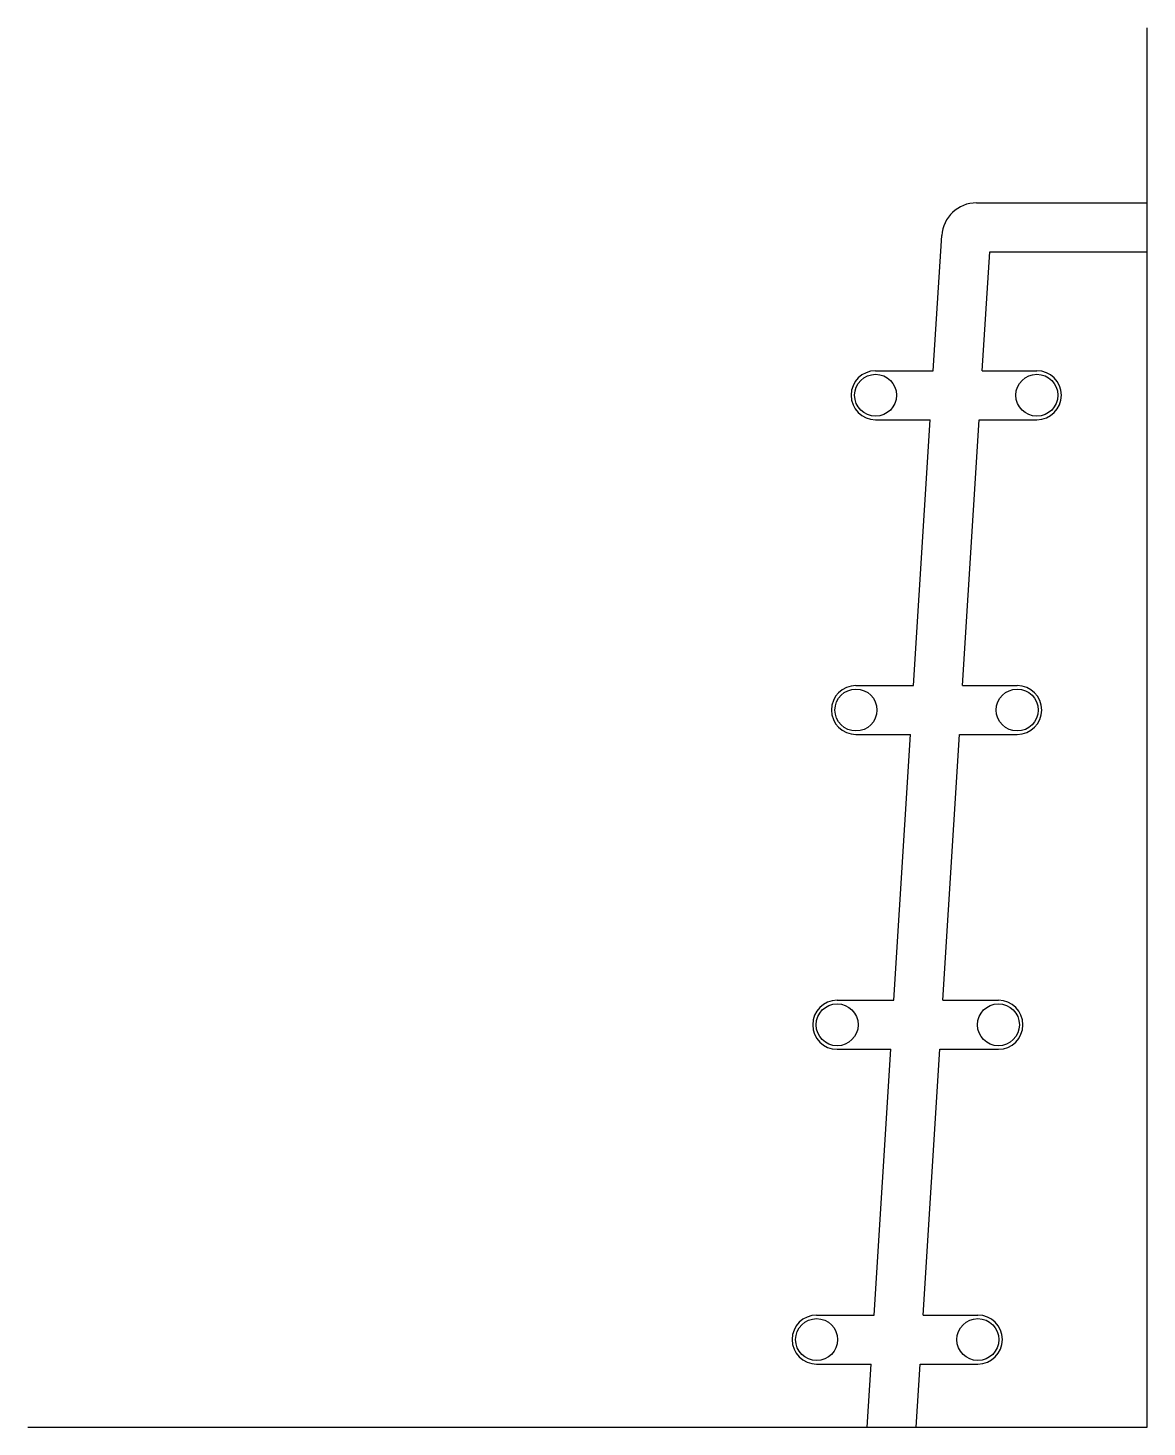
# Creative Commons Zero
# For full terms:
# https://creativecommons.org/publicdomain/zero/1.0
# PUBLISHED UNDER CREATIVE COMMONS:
# Model space of a CAD drawing. Header units: millimetres. Extents: x 7085 to 25803, y -5245 to 9436.
# Drawn here: x 8621 to 9421, y 3184 to 4184 of the extents above; entities that cross this region are included whole.
import ezdxf

# ---------------------------------------------------------------- set-up
doc = ezdxf.new("R2010")
doc.units = ezdxf.units.MM

msp = doc.modelspace()

# ---------------------------------------------------------------- linework, layer by layer
for p, q in [((9421.08998, 3183.82446), (9421.08998, 4183.82446)), ((9299.24268, 4058.82446), (9421.08998, 4058.82446)), ((9268.2564, 3938.82446), (9274.29136, 4035.38392)), ((9303.33589, 3938.82446), (9308.63719, 4023.82446)), ((9308.63719, 4023.82446), (9421.08998, 4023.82446)), ((9227.05045, 3938.82446), (9268.2564, 3938.82446)), ((9303.32469, 3938.82446), (9342.34314, 3938.82446)), ((9227.05045, 3903.82446), (9266.0689, 3903.82446)), ((9254.20155, 3713.82446), (9266.0689, 3903.82446)), ((9289.28327, 3713.82446), (9301.13719, 3903.82446)), ((9301.13719, 3903.82446), (9342.34314, 3903.82446)), ((9212.99561, 3713.82446), (9254.20155, 3713.82446)), ((9289.26985, 3713.82446), (9328.28829, 3713.82446)), ((9212.99561, 3678.82446), (9252.01405, 3678.82446)), ((9240.15248, 3488.82446), (9252.01405, 3678.82446)), ((9275.22077, 3488.82446), (9287.08235, 3678.82446)), ((9287.08235, 3678.82446), (9328.28829, 3678.82446)), ((9199.57153, 3488.82446), (9240.15248, 3488.82446)), ((9275.22077, 3488.82446), (9314.86421, 3488.82446)), ((9199.57153, 3453.82446), (9237.96498, 3453.82446)), ((9226.08998, 3263.82446), (9237.96498, 3453.82446)), ((9261.15827, 3263.82446), (9273.03327, 3453.82446)), ((9273.03327, 3453.82446), (9314.86421, 3453.82446)), ((9184.88403, 3263.82446), (9226.08998, 3263.82446)), ((9261.15827, 3263.82446), (9300.17671, 3263.82446)), ((9184.88403, 3228.82446), (9223.90248, 3228.82446)), ((9221.08998, 3183.82446), (9223.90248, 3228.82446)), ((9256.15827, 3183.82446), (9258.97077, 3228.82446)), ((9258.97077, 3228.82446), (9300.17671, 3228.82446)), ((8621.08998, 3183.82446), (9421.08998, 3183.82446))]:
    msp.add_line(p, q)
for centre in [(9227.05045, 3921.32446), (9342.34314, 3921.32446), (9212.99561, 3696.32446), (9328.28829, 3696.32446), (9199.57153, 3471.32446), (9314.86421, 3471.32446), (9184.88403, 3246.32446), (9300.17671, 3246.32446)]:
    msp.add_circle(centre, 15)
for centre, radius, start, end in [((9299.24268, 4033.82446), 25, 90, 176.42366563), ((9227.05045, 3921.32446), 17.5, 90, 270), ((9342.34314, 3921.32446), 17.5, 270, 90), ((9212.99561, 3696.32446), 17.5, 90, 270), ((9328.28829, 3696.32446), 17.5, 270, 90), ((9199.57153, 3471.32446), 17.5, 90, 270), ((9314.86421, 3471.32446), 17.5, 270, 90), ((9184.88403, 3246.32446), 17.5, 90, 270), ((9300.17671, 3246.32446), 17.5, 270, 90)]:
    msp.add_arc(centre, radius, start, end)

doc.saveas('drawing.dxf')
